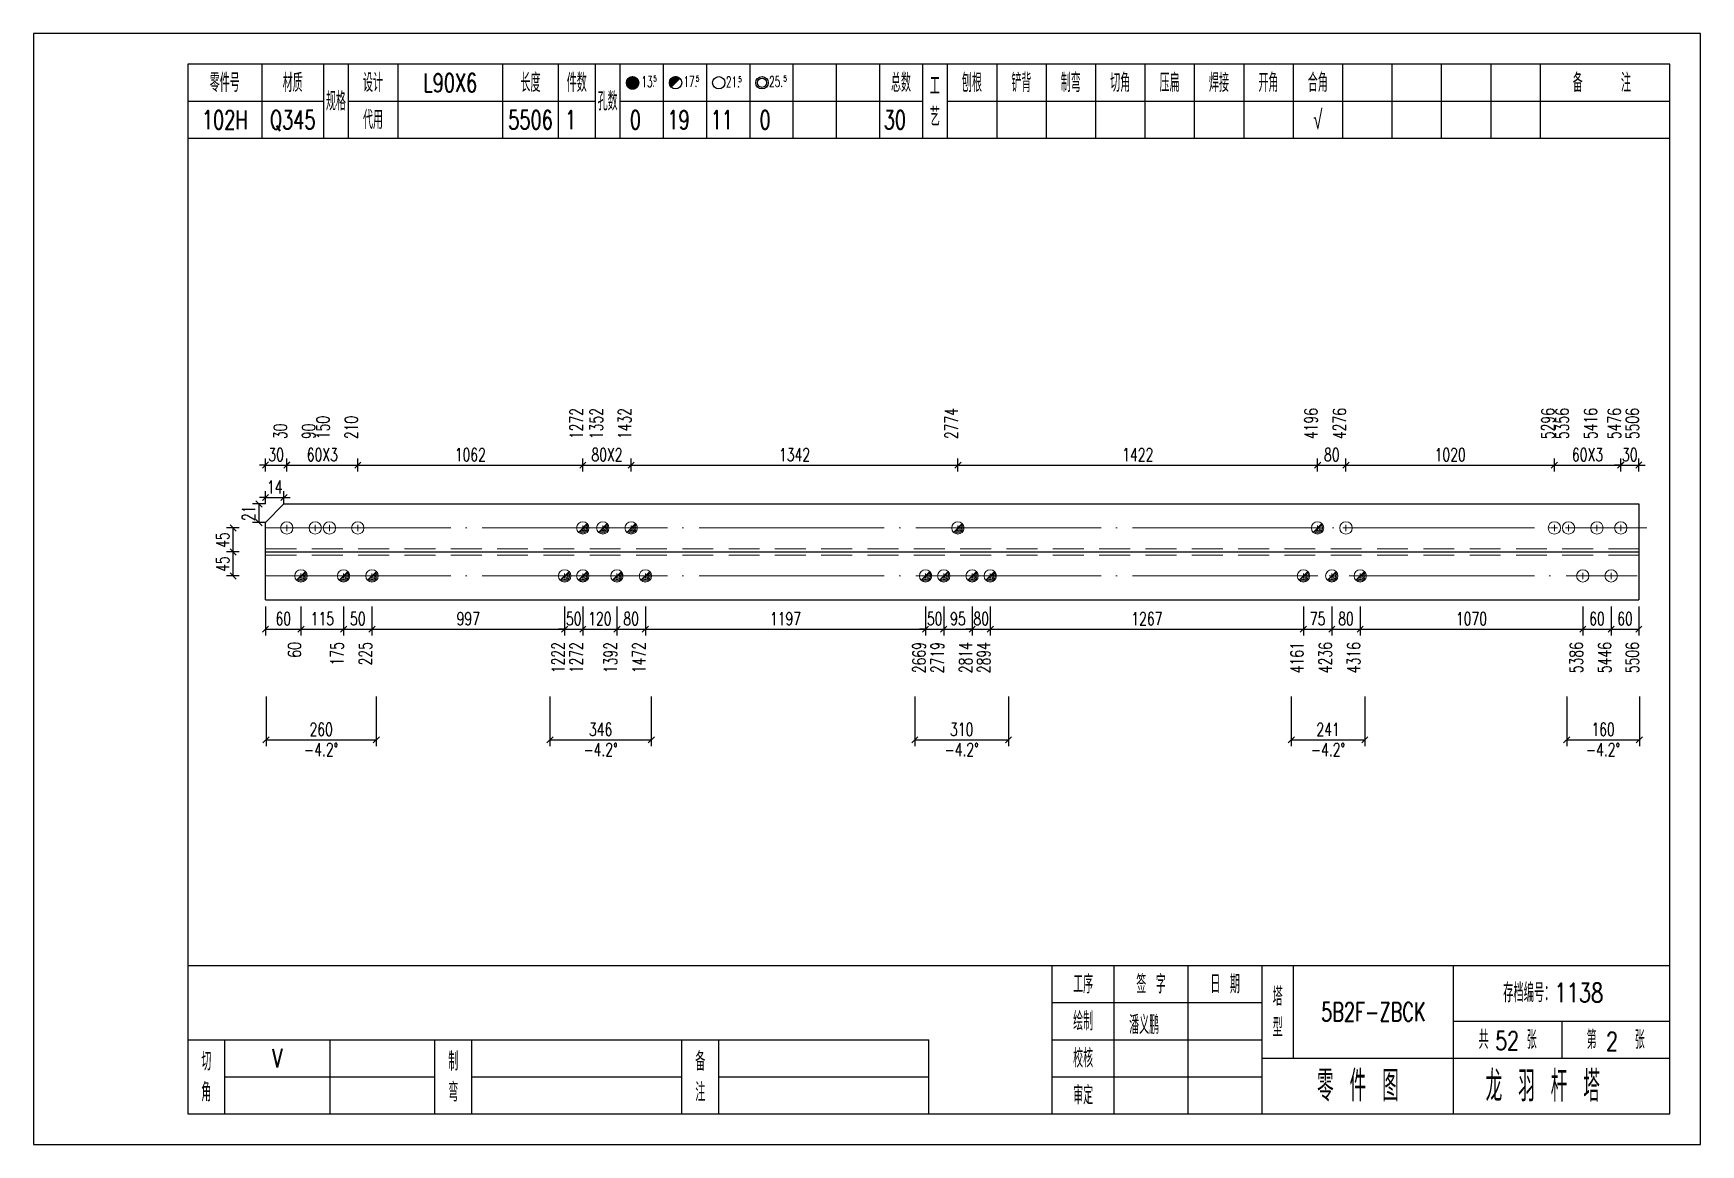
# Model space of a CAD drawing. Header units: millimetres. Extents: x 0 to 30240, y -10896 to -1348.
# Drawn here: x 270 to 540, y -1527.9 to -1347.9 of the extents above; entities that cross this region are included whole.
import ezdxf
from ezdxf.enums import TextEntityAlignment as Align

# ---------------------------------------------------------------- set-up
doc = ezdxf.new("R2010")
doc.units = ezdxf.units.MM
doc.header["$LTSCALE"] = 20
doc.header["$PDMODE"] = 1
doc.linetypes.add('DASHDOT2X', pattern=[1.75, 1.5, -0.125, 0, -0.125])
doc.linetypes.add('HIDDEN', pattern=[0.375, 0.25, -0.125])
for name, color, linetype, lineweight in [('1', 7, 'Continuous', 25), ('11', 3, 'Continuous', 13), ('2', 1, 'HIDDEN', 13), ('5', 1, 'Continuous', 13), ('7', 2, 'DASHDOT2X', 13)]:
    doc.layers.add(name, color=color, linetype=linetype, lineweight=lineweight)
doc.styles.get("Standard").update_dxf_attribs({"font": 'simplex', "width": 0.7, "bigfont": 'gbhzfs.shx'})
doc.styles.add('SYMBOL_TXT', font='txt.shx', dxfattribs={"width": 0.6})
doc.styles.add('TITLE_TXT', font='simplex.shx', dxfattribs={"width": 0.75, "height": 2.5, "bigfont": 'gbhzfs.shx'})
doc.dimstyles.get("Standard").update_dxf_attribs({"dimtxt": 2.1, "dimasz": 1, "dimexe": 1.05, "dimexo": 0, "dimgap": 0.63, "dimtad": 1, "dimzin": 0, "dimdsep": 46, "dimtxsty": 'standard', "dimblk": 'OBLIQUE', "dimblk1": 'OBLIQUE', "dimblk2": 'OBLIQUE', "dimcen": 0.09, "dimadec": 0, "dimazin": 0, "dimtfac": 1, "dimtdec": 1, "dimtix": 1, "dimtmove": 0, "dimatfit": 3, "dimfxl": 0, "dimtolj": 1, "dimtzin": 0, "dimarcsym": 0})
pattern_1 = [(0, (-3, 0), (0, 0.0125), [])]

msp = doc.modelspace()

# ---------------------------------------------------------------- texts
at = {"style": 'TITLE_TXT', "width": 0.75}
for s, p in [('52', (506.734, -1512.53)), ('2', (524.691, -1512.621))]:
    msp.add_text(s, height=3, dxfattribs=at).set_placement(p)
at = {"layer": '1', "width": 0.7}
for s, p in [('L90X6', (337.5, -1355.863)), ('102H', (301, -1361.863)), ('Q345', (312, -1361.863)), ('5506', (350.5, -1361.863)), ('1', (357, -1361.863)), ('0', (367.5, -1361.863)), ('19', (374.5, -1361.863)), ('11', (381.5, -1361.863)), ('0', (388.5, -1361.863)), ('30', (409.5, -1361.863)), ('√', (478, -1361.863)), ('V', (309.5, -1513.863))]:
    msp.add_text(s, height=3, dxfattribs=at).set_placement(p, align=Align.MIDDLE_CENTER)
for s, p in [('1272', (358.978, -1413.593)), ('1352', (362.209, -1413.593)), ('1432', (366.809, -1413.593)), ('2774', (419.724, -1413.593)), ('4196', (477.968, -1413.593)), ('4276', (482.568, -1413.593)), ('5296', (516.316, -1413.593)), ('5356', (518.621, -1413.593)), ('5416', (523.221, -1413.593)), ('5476', (527.074, -1413.593)), ('5506', (530, -1413.593)), ('30', (311.04, -1413.593)), ('90', (315.64, -1413.593)), ('150', (317.94, -1413.593)), ('210', (322.54, -1413.593))]:
    msp.add_text(s, height=2.1, rotation=90, dxfattribs=at).set_placement(p)
for s, p in [('60', (313.34, -1446.458)), ('175', (320.24, -1446.458)), ('225', (324.84, -1446.458)), ('1222', (356.038, -1446.458)), ('1272', (358.978, -1446.458)), ('1392', (364.509, -1446.458)), ('1472', (369.109, -1446.458)), ('2669', (414.484, -1446.458)), ('2719', (417.424, -1446.458)), ('2814', (422.024, -1446.458)), ('2894', (424.964, -1446.458)), ('4161', (475.668, -1446.458)), ('4236', (480.268, -1446.458)), ('4316', (484.868, -1446.458)), ('5386', (520.921, -1446.458)), ('5446', (525.517, -1446.458)), ('5506', (530, -1446.458))]:
    msp.add_text(s, height=2.1, rotation=90, dxfattribs=at).set_placement(p, align=Align.RIGHT)
for p in [(316.61, -1462.818), (361.86, -1462.818), (420.334, -1462.818), (479.666, -1462.818), (524.199, -1462.818)]:
    msp.add_text('-4.2°', height=2.1, dxfattribs=at).set_placement(p, align=Align.TOP_CENTER)
at = {"layer": '1', "insert": (487, -1506.363), "char_height": 3, "width": 26, "attachment_point": 5}
msp.add_mtext('5B2F-ZBCK', dxfattribs=at)

# ---------------------------------------------------------------- blocks, each defined once
blk = doc.blocks.new('M12_HOLE')
h = blk.add_hatch()
h.set_pattern_fill('LINE', scale=0.1, style=0)
h.set_pattern_definition(pattern_1)
h.paths.add_polyline_path([(-5, 0, 1), (-1, 0, 1)])
at = {"color": 7}
blk.add_circle((-3, 0), 2, dxfattribs=at)
at = {"color": 7, "attachment_point": 1, "style": 'SYMBOL_TXT'}
for s, insert, char_height, width in [('13\\f??|b0|i0|c0|p54;.', (-0.12, 2.11), 3.5, 5.7075), ('5', (3.74, 2.26), 1.8, 2.9309)]:
    blk.add_mtext(s, dxfattribs=dict(at, insert=insert, char_height=char_height, width=width))
blk = doc.blocks.new('M16_HOLE')
h = blk.add_hatch()
h.set_pattern_fill('LINE', scale=0.1, style=0)
h.set_pattern_definition(pattern_1)
h.paths.add_polyline_path([(-1.59, 1.41, 0.668179), (-5, 0, 0.198912), (-4.41, -1.41)])
at = {"color": 7}
blk.add_circle((-3, 0), 2, dxfattribs=at)
at = {"color": 7, "attachment_point": 1, "style": 'SYMBOL_TXT'}
for s, insert, char_height, width in [('17.', (-0.44, 2.13), 3.5, 6.3164), ('5', (3.56, 2.25), 1.8, 1.822)]:
    blk.add_mtext(s, dxfattribs=dict(at, insert=insert, char_height=char_height, width=width))
blk = doc.blocks.new('M20_HOLE')
at = {"color": 7}
blk.add_circle((-3, 0), 2, dxfattribs=at)
at = {"color": 7, "attachment_point": 1, "style": 'SYMBOL_TXT'}
for s, insert, char_height, width in [('21.', (-0.69, 2.01), 3.5, 6.0735), ('5', (3.32, 2.01), 1.8, 1.4576)]:
    blk.add_mtext(s, dxfattribs=dict(at, insert=insert, char_height=char_height, width=width))
blk = doc.blocks.new('M24_HOLE')
at = {"color": 7}
for radius in [2, 1.5]:
    blk.add_circle((-3, 0), radius, dxfattribs=at)
at = {"color": 7, "attachment_point": 1, "style": 'SYMBOL_TXT'}
for s, insert, char_height, width in [('25.', (-0.69, 2.13), 3.5, 2.4294), ('5', (3.93, 2.25), 1.8, 1.9435)]:
    blk.add_mtext(s, dxfattribs=dict(at, insert=insert, char_height=char_height, width=width))
blk = doc.blocks.new('JgCard')
for p, q in [((270, 180), (0, 180)), ((0, 180), (0, 0)), ((270, 0), (270, 180)), ((265, 175), (25, 175)), ((25, 175), (25, 5)), ((37, 175), (37, 163)), ((47, 175), (47, 163)), ((51, 175), (51, 163)), ((59, 175), (59, 163)), ((76, 175), (76, 163)), ((85, 175), (85, 163)), ((91, 175), (91, 163)), ((95, 175), (95, 163)), ((102, 175), (102, 163)), ((109, 175), (109, 163)), ((116, 175), (116, 163)), ((123, 175), (123, 163)), ((130, 175), (130, 163)), ((137, 175), (137, 163)), ((144, 175), (144, 163)), ((148, 175), (148, 163)), ((156, 175), (156, 163)), ((164, 175), (164, 163)), ((172, 175), (172, 163)), ((180, 175), (180, 163)), ((188, 175), (188, 163)), ((196, 175), (196, 163)), ((204, 175), (204, 163)), ((212, 175), (212, 163)), ((220, 175), (220, 163)), ((228, 175), (228, 163)), ((236, 175), (236, 163)), ((244, 175), (244, 163)), ((265, 5), (265, 175)), ((25, 169), (47, 169)), ((51, 169), (91, 169)), ((95, 169), (144, 169)), ((148, 169), (265, 169)), ((25, 163), (265, 163)), ((25, 29), (265, 29)), ((165, 5), (165, 29)), ((175, 5), (175, 29)), ((187, 5), (187, 29)), ((199, 5), (199, 29)), ((204, 29), (204, 14)), ((230, 5), (230, 29)), ((165, 23), (199, 23)), ((230, 20), (265, 20)), ((247.5, 20), (247.5, 14)), ((25, 17), (145, 17)), ((31, 5), (31, 17)), ((48, 17), (48, 5)), ((65, 5), (65, 17)), ((71, 5), (71, 17)), ((105, 5), (105, 17)), ((111, 5), (111, 17)), ((145, 5), (145, 17)), ((165, 17), (199, 17)), ((199, 14), (265, 14)), ((31, 11), (65, 11)), ((71, 11), (105, 11)), ((111, 11), (145, 11)), ((165, 11), (199, 11)), ((25, 5), (265, 5)), ((0, 0), (270, 0))]:
    blk.add_line(p, q)
blk.add_lwpolyline([(96.03, 171.99, -1), (98.03, 171.99, -1)], format="xyb", close=True)
blk.add_point((145, 96))
at = {"xscale": 0.5, "yscale": 0.5, "zscale": 0.5}
for name, p in [('M12_HOLE', (98.53, 171.99)), ('M16_HOLE', (105.5, 172)), ('M20_HOLE', (112.5, 172)), ('M24_HOLE', (119.5, 172))]:
    blk.add_blockref(name, p, dxfattribs=at)
at = {"style": 'TITLE_TXT', "width": 0.75}
for s, height, p in [('存档编号：1138', 3.076, (238.02, 23.07)), ('潘义鹏', 3, (177.45, 17.91)), ('龙 羽 杆 塔', 5, (235.17, 6.97))]:
    blk.add_text(s, height=height, dxfattribs=at).set_placement(p)
at = {"attachment_point": 5, "style": 'TITLE_TXT'}
for s, insert, char_height, width in [('零件号', (31, 172), 3, 15), ('材质', (42, 172), 3, 8), ('设计', (55, 172), 3, 8), ('长度', (80.5, 172), 3, 8), ('件数', (88, 172), 3, 6), ('总数', (140.5, 172), 3, 7), ('工\\P艺', (146, 169), 3, 4), ('刨根', (152, 172), 3, 8), ('铲背', (160, 172), 3, 8), ('制弯', (168, 172), 3, 8), ('切角', (176, 172), 3, 8), ('压扁', (184, 172), 3, 8), ('焊接', (192, 172), 3, 8), ('开角', (200, 172), 3, 8), ('合角', (208, 172), 3, 8), ('备    注', (254, 172), 3, 22), ('规格', (49, 169), 3, 4), ('孔数', (93, 169), 3, 4), ('代用', (55, 166), 3, 8), ('工序', (170, 26), 3, 10), ('签 字', (181, 26), 3, 12), ('日 期', (193, 26), 3, 12), ('塔\\P型', (201.5, 21.5), 3, 5), ('绘制', (170, 20), 3, 10), ('共    张', (238.75, 17), 3, 17.5), ('第    张', (256.25, 17), 3, 17.5), ('切\\P角', (28, 11), 3, 6), ('制\\P弯', (68, 11), 3, 6), ('备\\P注', (108, 11), 3, 6), ('校核', (170, 14), 3, 10), ('零 件 图', (214.5, 9.5), 5, 31), ('审定', (170, 8), 3, 10)]:
    blk.add_mtext(s, dxfattribs=dict(at, insert=insert, char_height=char_height, width=width))
blk = doc.blocks.new('M16')
for p, q in [((-0.71, -0.71), (0.71, 0.71)), ((-0.4, 0), (0.4, 0)), ((0, 0.4), (0, -0.4))]:
    blk.add_line(p, q)
blk.add_circle((0, 0), 1)
for radius in [0.8, 0.6, 0.4, 0.2]:
    blk.add_arc((0, 0), radius, 225, 45)
blk = doc.blocks.new('M20')
for p, q in [((-0.5, 0), (0.5, 0)), ((0, -0.5), (0, 0.5))]:
    blk.add_line(p, q)
blk.add_circle((0, 0), 1)
blk = doc.blocks.new('_Oblique')
at = {"color": 0, "linetype": 'ByBlock', "lineweight": -2}
blk.add_line((-0.5, -0.5), (0.5, 0.5), dxfattribs=at)
blk = doc.blocks.new('*D62')
at = {"layer": '11', "color": 0, "lineweight": -2}
for p, q in [((356.04, -1440.68), (356.04, -1445.41)), ((358.98, -1440.68), (358.98, -1445.41)), ((356.04, -1444.36), (355.04, -1444.36)), ((356.04, -1444.36), (358.98, -1444.36)), ((358.98, -1444.36), (359.98, -1444.36))]:
    blk.add_line(p, q, dxfattribs=at)
at = {"layer": 'Defpoints', "color": 0}
for p in [(356.04, -1440.68), (358.98, -1440.68), (358.98, -1444.36)]:
    blk.add_point(p, dxfattribs=at)
at = {"layer": '11', "color": 0, "lineweight": -2}
blk.add_blockref('_Oblique', (356.04, -1444.36), dxfattribs=at)
at = {"layer": '11', "color": 0, "lineweight": -2, "rotation": 180}
blk.add_blockref('_Oblique', (358.98, -1444.36), dxfattribs=at)
at = {"layer": '11', "color": 0, "insert": (357.51, -1442.68), "char_height": 2.1, "attachment_point": 5}
blk.add_mtext('\\A1;50', dxfattribs=at)
blk = doc.blocks.new('*D66')
at = {"layer": '11', "color": 0, "lineweight": -2}
for p, q in [((414.48, -1440.68), (414.48, -1445.41)), ((417.42, -1440.68), (417.42, -1445.41)), ((414.48, -1444.36), (413.48, -1444.36)), ((414.48, -1444.36), (417.42, -1444.36)), ((417.42, -1444.36), (418.42, -1444.36))]:
    blk.add_line(p, q, dxfattribs=at)
at = {"layer": 'Defpoints', "color": 0}
for p in [(414.48, -1440.68), (417.42, -1440.68), (417.42, -1444.36)]:
    blk.add_point(p, dxfattribs=at)
at = {"layer": '11', "color": 0, "lineweight": -2}
blk.add_blockref('_Oblique', (414.48, -1444.36), dxfattribs=at)
at = {"layer": '11', "color": 0, "lineweight": -2, "rotation": 180}
blk.add_blockref('_Oblique', (417.42, -1444.36), dxfattribs=at)
at = {"layer": '11', "color": 0, "insert": (415.95, -1442.68), "char_height": 2.1, "attachment_point": 5}
blk.add_mtext('\\A1;50', dxfattribs=at)
blk = doc.blocks.new('*D68')
at = {"layer": '11', "color": 0, "lineweight": -2}
for p, q in [((422.02, -1440.68), (422.02, -1445.41)), ((424.96, -1440.68), (424.96, -1445.41)), ((422.02, -1444.36), (421.02, -1444.36)), ((422.02, -1444.36), (424.96, -1444.36)), ((424.96, -1444.36), (425.96, -1444.36))]:
    blk.add_line(p, q, dxfattribs=at)
at = {"layer": 'Defpoints', "color": 0}
for p in [(422.02, -1440.68), (424.96, -1440.68), (424.96, -1444.36)]:
    blk.add_point(p, dxfattribs=at)
at = {"layer": '11', "color": 0, "lineweight": -2}
blk.add_blockref('_Oblique', (422.02, -1444.36), dxfattribs=at)
at = {"layer": '11', "color": 0, "lineweight": -2, "rotation": 180}
blk.add_blockref('_Oblique', (424.96, -1444.36), dxfattribs=at)
at = {"layer": '11', "color": 0, "insert": (423.49, -1442.68), "char_height": 2.1, "attachment_point": 5}
blk.add_mtext('\\A1;80', dxfattribs=at)
blk = doc.blocks.new('*D75')
at = {"layer": '11', "color": 0, "lineweight": -2}
for p, q in [((307.6, -1418.84), (307.6, -1416.74)), ((311.04, -1418.84), (311.04, -1416.74)), ((307.6, -1417.79), (306.6, -1417.79)), ((307.6, -1417.79), (311.04, -1417.79)), ((311.04, -1417.79), (312.04, -1417.79))]:
    blk.add_line(p, q, dxfattribs=at)
at = {"layer": 'Defpoints', "color": 0}
for p in [(307.6, -1418.84), (311.04, -1417.79), (311.04, -1418.84)]:
    blk.add_point(p, dxfattribs=at)
at = {"layer": '11', "color": 0, "lineweight": -2}
blk.add_blockref('_Oblique', (307.6, -1417.79), dxfattribs=at)
at = {"layer": '11', "color": 0, "lineweight": -2, "rotation": 180}
blk.add_blockref('_Oblique', (311.04, -1417.79), dxfattribs=at)
at = {"layer": '11', "color": 0, "insert": (309.32, -1416.11), "char_height": 2.1, "attachment_point": 5}
blk.add_mtext('\\A1;30', dxfattribs=at)
blk = doc.blocks.new('*D84')
at = {"layer": '11', "color": 0, "lineweight": -2}
for p, q in [((527.06, -1418.84), (527.06, -1416.74)), ((530, -1418.84), (530, -1416.74)), ((527.06, -1417.79), (526.06, -1417.79)), ((527.06, -1417.79), (530, -1417.79)), ((530, -1417.79), (531, -1417.79))]:
    blk.add_line(p, q, dxfattribs=at)
at = {"layer": 'Defpoints', "color": 0}
for p in [(527.06, -1418.84), (530, -1417.79), (530, -1418.84)]:
    blk.add_point(p, dxfattribs=at)
at = {"layer": '11', "color": 0, "lineweight": -2}
blk.add_blockref('_Oblique', (527.06, -1417.79), dxfattribs=at)
at = {"layer": '11', "color": 0, "lineweight": -2, "rotation": 180}
blk.add_blockref('_Oblique', (530, -1417.79), dxfattribs=at)
at = {"layer": '11', "color": 0, "insert": (528.53, -1416.11), "char_height": 2.1, "attachment_point": 5}
blk.add_mtext('\\A1;30', dxfattribs=at)
blk = doc.blocks.new('*D86')
at = {"layer": '11', "color": 0, "lineweight": -2}
for p, q in [((307.6, -1424.09), (307.6, -1421.99)), ((310.58, -1424.09), (310.58, -1421.99)), ((307.6, -1423.04), (306.6, -1423.04)), ((307.6, -1423.04), (310.58, -1423.04)), ((310.58, -1423.04), (311.58, -1423.04))]:
    blk.add_line(p, q, dxfattribs=at)
at = {"layer": 'Defpoints', "color": 0}
for p in [(307.6, -1424.09), (310.58, -1423.04), (310.58, -1424.09)]:
    blk.add_point(p, dxfattribs=at)
at = {"layer": '11', "color": 0, "lineweight": -2}
blk.add_blockref('_Oblique', (307.6, -1423.04), dxfattribs=at)
at = {"layer": '11', "color": 0, "lineweight": -2, "rotation": 180}
blk.add_blockref('_Oblique', (310.58, -1423.04), dxfattribs=at)
at = {"layer": '11', "color": 0, "insert": (309.09, -1421.36), "char_height": 2.1, "attachment_point": 5}
blk.add_mtext('\\A1;14', dxfattribs=at)

# ---------------------------------------------------------------- dimensions: what is measured, and where the dimension line sits
at = {"layer": '1'}
for base, p1, p2 in [((302.35, -1427.978), (303.35, -1431.863), (303.35, -1427.978)), ((302.35, -1431.863), (303.35, -1435.748), (303.35, -1431.863))]:
    msp.add_linear_dim(base=base, p1=p1, p2=p2, angle=90, text='45', dimstyle='standard', dxfattribs=at).render()
for base, p1, p2, text in [((325.537, -1462.293), (307.683, -1455.293), (325.537, -1455.293), '260'), ((370.069, -1462.293), (353.652, -1455.293), (370.069, -1455.293), '346'), ((427.914, -1462.293), (412.753, -1455.293), (427.914, -1455.293), '310'), ((485.629, -1462.293), (473.703, -1455.293), (485.629, -1455.293), '241'), ((530.083, -1462.293), (518.315, -1455.293), (530.083, -1455.293), '160')]:
    msp.add_linear_dim(base=base, p1=p1, p2=p2, text=text, dimstyle='standard', dxfattribs=at).render()
at = {"layer": '11'}
for base, p1, p2, text, picture, middle in [((311.04, -1417.793), (307.6, -1418.843), (311.04, -1418.843), '30', '*D75', (309.32, -1416.113)), ((530, -1417.793), (527.06, -1418.843), (530, -1418.843), '30', '*D84', (528.53, -1416.113)), ((310.581, -1423.043), (307.6, -1424.093), (310.581, -1424.093), '14', '*D86', (309.091, -1421.363)), ((358.978, -1444.358), (356.038, -1440.683), (358.978, -1440.683), '50', '*D62', (357.508, -1442.678)), ((417.424, -1444.358), (414.484, -1440.683), (417.424, -1440.683), '50', '*D66', (415.954, -1442.678)), ((424.964, -1444.358), (422.024, -1440.683), (424.964, -1440.683), '80', '*D68', (423.494, -1442.678))]:
    dim = msp.add_linear_dim(base=base, p1=p1, p2=p2, text=text, dimstyle='standard', dxfattribs=at)
    dim.commit()
    dim.dimension.update_dxf_attribs({"geometry": picture, "text_midpoint": middle})
for base, p1, p2, text in [((322.54, -1417.793), (311.04, -1418.843), (322.54, -1418.843), '60X3'), ((358.978, -1417.793), (322.54, -1418.843), (358.978, -1418.843), '1062'), ((366.809, -1417.793), (358.978, -1418.843), (366.809, -1418.843), '80X2'), ((419.724, -1417.793), (366.809, -1418.843), (419.724, -1418.843), '1342'), ((477.968, -1417.793), (419.724, -1418.843), (477.968, -1418.843), '1422'), ((482.568, -1417.793), (477.968, -1418.843), (482.568, -1418.843), '80'), ((516.31, -1417.793), (482.568, -1418.843), (516.31, -1418.843), '1020'), ((527.06, -1417.793), (516.31, -1418.843), (527.06, -1418.843), '60X3'), ((313.34, -1444.358), (307.6, -1440.683), (313.34, -1440.683), '60'), ((320.24, -1444.358), (313.34, -1440.683), (320.24, -1440.683), '115'), ((324.84, -1444.358), (320.24, -1440.683), (324.84, -1440.683), '50'), ((356.038, -1444.358), (324.84, -1440.683), (356.038, -1440.683), '997'), ((364.509, -1444.358), (358.978, -1440.683), (364.509, -1440.683), '120'), ((369.109, -1444.358), (364.509, -1440.683), (369.109, -1440.683), '80'), ((414.484, -1444.358), (369.109, -1440.683), (414.484, -1440.683), '1197'), ((422.024, -1444.358), (417.424, -1440.683), (422.024, -1440.683), '95'), ((475.668, -1444.358), (424.964, -1440.683), (475.668, -1440.683), '1267'), ((480.268, -1444.358), (475.668, -1440.683), (480.268, -1440.683), '75'), ((484.868, -1444.358), (480.268, -1440.683), (484.868, -1440.683), '80'), ((520.91, -1444.358), (484.868, -1440.683), (520.91, -1440.683), '1070'), ((525.51, -1444.358), (520.91, -1440.683), (525.51, -1440.683), '60'), ((530, -1444.358), (525.51, -1440.683), (530, -1440.683), '60')]:
    msp.add_linear_dim(base=base, p1=p1, p2=p2, text=text, dimstyle='standard', dxfattribs=at).render()
msp.add_linear_dim(base=(306.55, -1424.093), p1=(307.6, -1427.115), p2=(307.6, -1424.093), angle=90, text='21', dimstyle='standard', dxfattribs=at).render()

# ---------------------------------------------------------------- linework, layer by layer
at = {"layer": '1'}
for p, q in [((307.6, -1427.115), (310.581, -1424.093)), ((310.581, -1424.093), (530, -1424.093)), ((530, -1424.093), (530, -1439.633)), ((307.6, -1431.863), (307.6, -1427.115)), ((307.6, -1439.633), (307.6, -1431.863)), ((307.6, -1431.863), (530, -1431.863)), ((307.6, -1439.633), (530, -1439.633))]:
    msp.add_line(p, q, dxfattribs=at)
at = {"layer": '2'}
for p, q in [((307.6, -1431.345), (530, -1431.345)), ((307.6, -1432.381), (530, -1432.381))]:
    msp.add_line(p, q, dxfattribs=at)
at = {"layer": '7'}
for p, q in [((307.6, -1427.978), (531.26, -1427.978)), ((307.6, -1435.748), (529.71, -1435.748))]:
    msp.add_line(p, q, dxfattribs=at)

# ---------------------------------------------------------------- block references
at = {"layer": '1'}
msp.add_blockref('JgCard', (270, -1527.863), dxfattribs=at)
at = {"layer": '5'}
for name, p in [('M20', (311.04, -1427.978)), ('M20', (315.64, -1427.978)), ('M20', (317.94, -1427.978)), ('M20', (322.54, -1427.978)), ('M16', (358.978, -1427.978)), ('M16', (362.209, -1427.978)), ('M16', (366.809, -1427.978)), ('M16', (419.724, -1427.978)), ('M16', (477.968, -1427.978)), ('M20', (482.568, -1427.978)), ('M20', (516.31, -1427.978)), ('M20', (518.61, -1427.978)), ('M20', (523.21, -1427.978)), ('M20', (527.06, -1427.978)), ('M16', (313.34, -1435.748)), ('M16', (320.24, -1435.748)), ('M16', (324.84, -1435.748)), ('M16', (356.038, -1435.748)), ('M16', (358.978, -1435.748)), ('M16', (364.509, -1435.748)), ('M16', (369.109, -1435.748)), ('M16', (414.484, -1435.748)), ('M16', (417.424, -1435.748)), ('M16', (422.024, -1435.748)), ('M16', (424.964, -1435.748)), ('M16', (475.668, -1435.748)), ('M16', (480.268, -1435.748)), ('M16', (484.868, -1435.748)), ('M20', (520.91, -1435.748)), ('M20', (525.51, -1435.748))]:
    msp.add_blockref(name, p, dxfattribs=at)

msp.set_redraw_order([(e.dxf.handle, doc.entitydb.next_handle()) for e in msp.query("TEXT MTEXT ATTDEF DIMENSION ARC_DIMENSION")])  # texts and dimensions are drawn at this point

doc.saveas('drawing.dxf')
